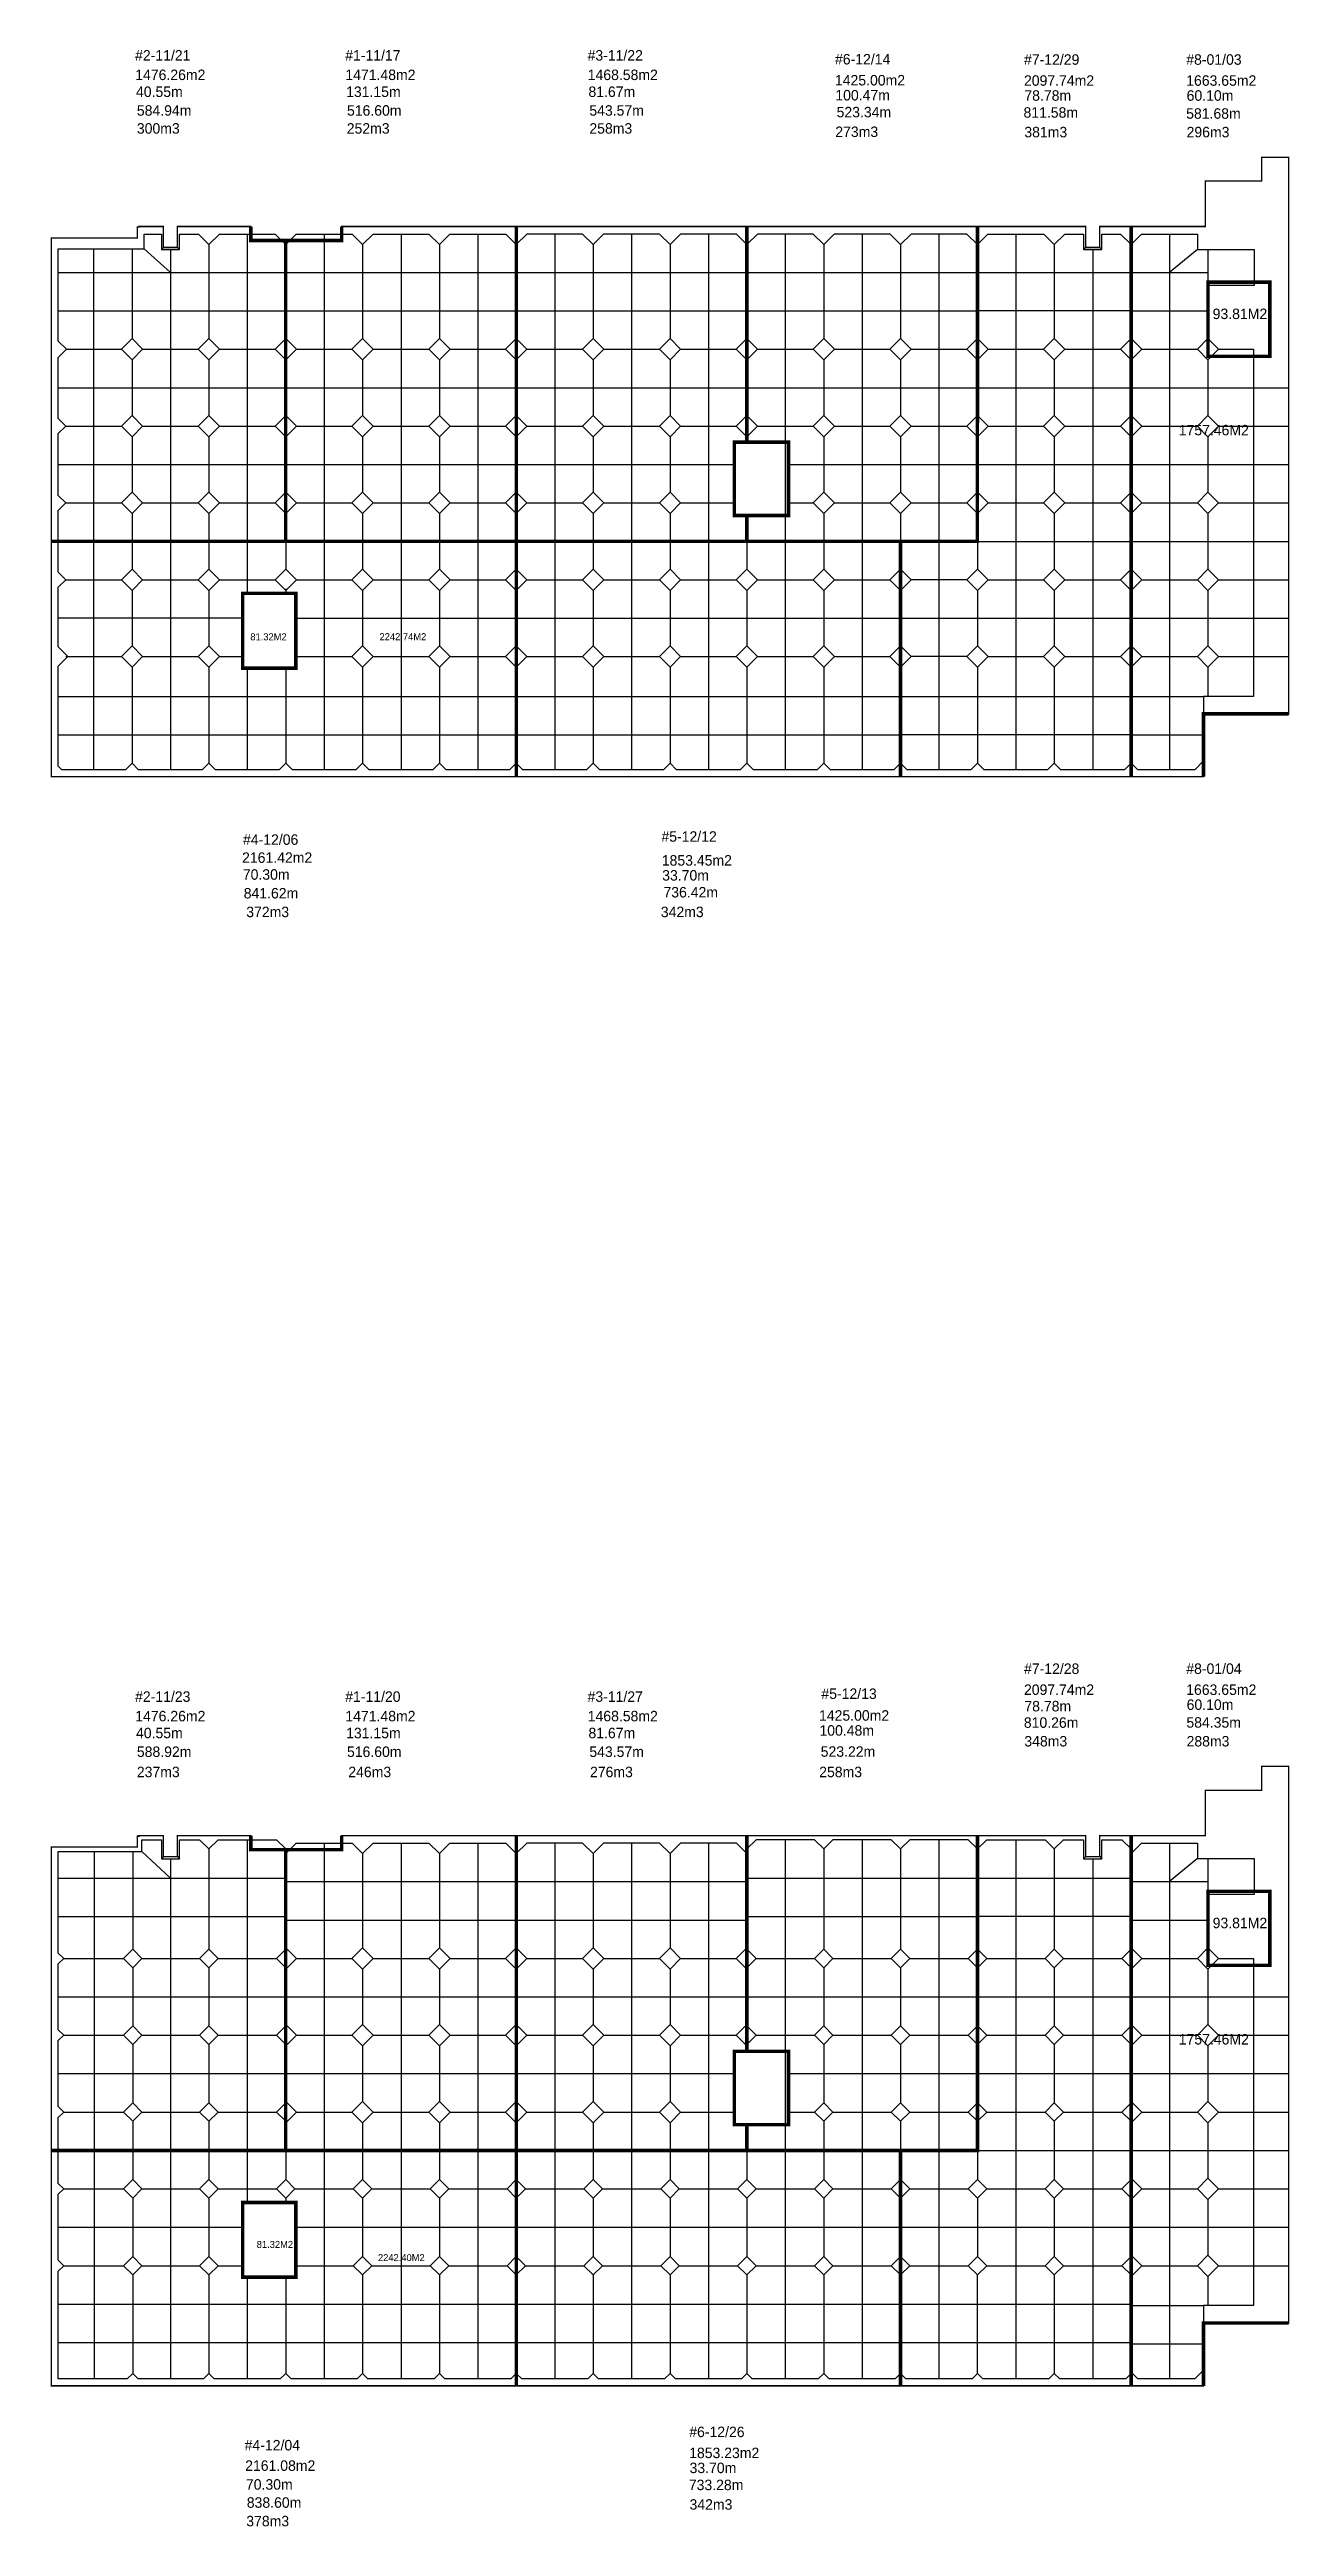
# Model space of a CAD drawing. Header units: millimetres. Extents: x -869187 to 1405794, y -1345622 to 197746.
# Drawn here: x -552870 to -375270, y -886543 to -531893 of the extents above; entities that cross this region are included whole.
import ezdxf

# ---------------------------------------------------------------- set-up
doc = ezdxf.new("R2010")
doc.units = ezdxf.units.MM
doc.header["$LTSCALE"] = 1000
doc.header["$MEASUREMENT"] = 0
doc.layers.get('0').update_dxf_attribs({"linetype": 'CONTINUOUS'})
doc.styles.add('나눔바른고딕', font='')
doc.styles.get('나눔바른고딕').set_extended_font_data('나눔바른고딕')

msp = doc.modelspace()

# ---------------------------------------------------------------- texts
at = {"ltscale": 10000, "style": '나눔바른고딕'}
for s, p in [('#2-11/21', (-540628, -533472.9)), ('#1-11/17', (-510556, -533472.9)), ('#3-11/22', (-475868.9, -533472.9)), ('#6-12/14', (-440455.4, -534028.7)), ('#7-12/29', (-413397.4, -534073.2)), ('#8-01/03', (-390178, -534073.2)), ('#4-12/06', (-525183.7, -645762.7)), ('#5-12/12', (-465293.7, -645322.1)), ('#7-12/28', (-413397.4, -764473.2)), ('#8-01/04', (-390178, -764473.2)), ('#2-11/23', (-540628, -768472.4)), ('#1-11/20', (-510556, -768472.4)), ('#3-11/27', (-475868.9, -768472.4)), ('#5-12/13', (-442400.1, -768057.2)), ('#6-12/26', (-461317.5, -873751.3)), ('#4-12/04', (-524947.2, -875655.8))]:
    msp.add_text(s, height=1500, dxfattribs=at).set_placement(p)
at = {"color": 2, "ltscale": 10000, "style": '나눔바른고딕'}
for s, height, p in [('1476.26m2 ', 1500, (-540604.7, -536263.9)), ('1471.48m2 ', 1500, (-510532.7, -536263.9)), ('1468.58m2 ', 1500, (-475845.6, -536263.9)), ('1425.00m2 ', 1500, (-440465.4, -537036.3)), ('2097.74m2 ', 1500, (-413407.4, -537080.8)), ('1663.65m2 ', 1500, (-390188, -537080.8)), ('93.81M2 ', 1500, (-386400.6, -570486)), ('1757.46M2 ', 1500, (-391258.3, -587135.3)), ('81.32M2 ', 1000, (-524137.4, -616482.4)), ('2242.74M2 ', 1000, (-505643.6, -616460.9)), ('2161.42m2 ', 1500, (-525314.2, -648341.2)), ('1853.45m2 ', 1500, (-465245.7, -648738.4)), ('2097.74m2 ', 1500, (-413407.4, -767480.8)), ('1663.65m2 ', 1500, (-390188, -767480.8)), ('1476.26m2 ', 1500, (-540604.7, -771263.4)), ('1471.48m2 ', 1500, (-510532.7, -771263.4)), ('1468.58m2 ', 1500, (-475845.6, -771263.4)), ('1425.00m2 ', 1500, (-442740.9, -771171.6)), ('93.81M2 ', 1500, (-386400.6, -800886)), ('1757.46M2 ', 1500, (-391258.3, -817535.3)), ('81.32M2 ', 1000, (-523219.9, -846659.5)), ('2242.40M2 ', 1000, (-505869.4, -848549.8)), ('1853.23m2 ', 1500, (-461327.5, -876758.8)), ('2161.08m2 ', 1500, (-524871.3, -878580.1))]:
    msp.add_text(s, height=height, dxfattribs=at).set_placement(p)
at = {"color": 1, "ltscale": 10000, "style": '나눔바른고딕'}
for s, p in [('40.55m', (-540497.6, -538684.7)), ('131.15m', (-510425.6, -538684.7)), ('81.67m', (-475738.6, -538684.7)), ('100.47m', (-440405.7, -539180.5)), ('78.78m', (-413347.7, -539225)), ('60.10m', (-390128.3, -539225)), ('70.30m', (-525207.1, -650761.9)), ('33.70m', (-465186, -650882.6)), ('78.78m', (-413347.7, -769841.9)), ('60.10m', (-390128.3, -769625)), ('40.55m', (-540497.6, -773684.2)), ('131.15m', (-510425.6, -773684.2)), ('81.67m', (-475738.6, -773684.2)), ('100.48m', (-442681.2, -773315.8)), ('33.70m', (-461267.8, -878903)), ('70.30m', (-524764.3, -881273.6))]:
    msp.add_text(s, height=1500, dxfattribs=at).set_placement(p)
at = {"color": 7, "ltscale": 10000, "style": '나눔바른고딕'}
for s, p in [('300m3', (-540373.3, -543935.4)), ('252m3', (-510334.4, -543935.4)), ('258m3', (-475609.5, -543935.4)), ('273m3', (-440411.4, -544417.3)), ('381m3', (-413353.3, -544461.9)), ('296m3', (-390133.9, -544461.9)), ('372m3', (-524715.5, -656121.3)), ('342m3', (-465379.4, -656121.3)), ('348m3', (-413353.3, -774861.9)), ('288m3', (-390133.9, -774861.9)), ('237m3', (-540373.3, -779261.1)), ('246m3', (-510112.6, -779261.1)), ('276m3', (-475521.3, -779261.1)), ('258m3', (-442713.4, -779261.1)), ('342m3', (-461273.4, -884139.9)), ('378m3', (-524715.5, -886521.3))]:
    msp.add_text(s, height=1500, dxfattribs=at).set_placement(p)
at = {"color": 114, "ltscale": 10000, "true_color": 0x139b48, "style": '나눔바른고딕'}
for s, p in [('584.94m', (-540373.3, -541365.8)), ('516.60m', (-510301.3, -541365.8)), ('543.57m', (-475614.2, -541365.8)), ('523.34m', (-440225.2, -541600.9)), ('811.58m', (-413472.6, -541655)), ('581.68m', (-390196.4, -541801.9)), ('841.62m', (-525082.7, -653443.1)), ('736.42m', (-465005.4, -653303)), ('810.26m', (-413424.7, -772190.2)), ('584.35m', (-390159.7, -772172.2)), ('588.92m', (-540373.3, -776365.4)), ('516.60m', (-510301.3, -776365.4)), ('543.57m', (-475614.2, -776365.4)), ('523.22m', (-442500.7, -776338)), ('838.60m', (-524639.9, -883866.5)), ('733.28m', (-461371.8, -881342.7))]:
    msp.add_text(s, height=1500, dxfattribs=at).set_placement(p)

# ---------------------------------------------------------------- linework, layer by layer
at = {"color": 2, "ltscale": 10000, "const_width": 200}
for points in [[(-375519.9, -627006.6), (-375519.9, -547309.5), (-379404.9, -547309.5), (-379404.9, -550724.5), (-387444.9, -550724.5), (-387444.9, -557234.5), (-398069.9, -557234.5), (-398069.9, -636009.5), (-387719.9, -636009.5), (-387719.9, -627009.5), (-375519.9, -627006.6)], [(-552619.9, -558859.5), (-552619.9, -602309.5), (-519069.9, -602309.5), (-519069.9, -559234.5), (-524069.9, -559234.5), (-524069.9, -557234.5), (-534569.9, -557234.5), (-534569.9, -560234.5), (-536569.9, -560234.5), (-536569.9, -557234.5), (-540057.4, -557234.5), (-540057.4, -557309.5), (-540319.9, -557309.5), (-540319.9, -558859.5), (-552619.9, -558859.5)], [(-519069.9, -559234.5), (-519069.9, -602309.5), (-486069.9, -602309.5), (-486069.9, -557234.5), (-511069.9, -557234.5), (-511069.9, -559234.5), (-519069.9, -559234.5), (-519069.9, -559234.5)], [(-453069.9, -557234.5), (-453069.9, -588109.5), (-454869.9, -588109.5), (-454869.9, -598609.5), (-453069.9, -598609.5), (-453069.9, -602309.5), (-486069.9, -602309.5), (-486069.9, -557234.5), (-453069.9, -557234.5)], [(-420069.9, -597059.5), (-420069.9, -557234.5), (-453069.9, -557234.5), (-453069.9, -588109.5), (-447119.9, -588109.5), (-447119.9, -598609.5), (-453069.9, -598609.5), (-453069.9, -602309.5), (-420071.3, -602309.5), (-420069.9, -597059.5)], [(-420069.9, -557234.5), (-420069.9, -602309.5), (-431069.9, -602311.1), (-431069.9, -636009.5), (-398069.9, -636009.5), (-398069.9, -557234.5), (-402569.9, -557234.5), (-402569.9, -560234.5), (-404569.9, -560234.5), (-404569.9, -557234.5), (-420069.9, -557234.5)], [(-387069.9, -565209.5), (-387069.9, -575809.5), (-378219.9, -575809.5), (-378219.9, -565209.5), (-387069.9, -565209.5)], [(-552619.9, -602309.5), (-552619.9, -636009.5), (-486069.9, -636009.5), (-486069.9, -602309.5), (-552619.9, -602309.5)], [(-486069.9, -602309.5), (-486069.9, -636009.5), (-431069.9, -636009.5), (-431069.9, -602311.1), (-486069.9, -602309.5)], [(-525219.9, -609759.5), (-525219.9, -620459.5), (-517619.9, -620459.5), (-517619.9, -609759.5), (-525219.9, -609759.5)], [(-375519.9, -857406.6), (-375519.9, -777709.5), (-379404.9, -777709.5), (-379404.9, -781124.5), (-387444.9, -781124.5), (-387444.9, -787634.5), (-398069.9, -787634.5), (-398069.9, -866409.5), (-387719.9, -866409.5), (-387719.9, -857409.5), (-375519.9, -857406.6)], [(-552619.9, -789259.5), (-552619.9, -832709.5), (-519069.9, -832709.5), (-519069.9, -789634.5), (-524069.9, -789634.5), (-524069.9, -787634.5), (-534569.9, -787634.5), (-534569.9, -790634.5), (-536569.9, -790634.5), (-536569.9, -787634.5), (-540057.4, -787634.5), (-540057.4, -787709.5), (-540319.9, -787709.5), (-540319.9, -789259.5), (-552619.9, -789259.5)], [(-519069.9, -789634.5), (-519069.9, -832709.5), (-486069.9, -832709.5), (-486069.9, -787634.5), (-511069.9, -787634.5), (-511069.9, -789634.5), (-519069.9, -789634.5), (-519069.9, -789634.5)], [(-453069.9, -787634.5), (-453069.9, -818509.5), (-454869.9, -818509.5), (-454869.9, -829009.5), (-453069.9, -829009.5), (-453069.9, -832709.5), (-486069.9, -832709.5), (-486069.9, -787634.5), (-453069.9, -787634.5)], [(-420069.9, -827459.5), (-420069.9, -787634.5), (-453069.9, -787634.5), (-453069.9, -818509.5), (-447119.9, -818509.5), (-447119.9, -829009.5), (-453069.9, -829009.5), (-453069.9, -832709.5), (-420069.9, -832709.5), (-420069.9, -827459.5)], [(-398069.9, -866409.5), (-431069.9, -866409.5), (-431071.8, -832709.5), (-420071.3, -832709.5), (-420069.9, -787634.5), (-404569.9, -787634.5), (-404569.9, -790634.5), (-402569.9, -790634.5), (-402569.9, -787634.5), (-398069.9, -787634.5), (-398069.9, -866409.5)], [(-387069.9, -795609.5), (-387069.9, -806209.5), (-378219.9, -806209.5), (-378219.9, -795609.5), (-387069.9, -795609.5)], [(-552619.9, -832709.5), (-552619.9, -866409.5), (-486069.9, -866409.5), (-486069.9, -832719.4), (-552619.9, -832709.5)], [(-486069.9, -832719.4), (-486069.9, -866409.5), (-431069.9, -866409.5), (-431069.9, -832709.5), (-486069.9, -832719.4), (-486069.9, -866409.5)], [(-525219.9, -840159.5), (-525219.9, -850859.5), (-517619.9, -850859.5), (-517619.9, -840159.5), (-525219.9, -840159.5)]]:
    msp.add_lwpolyline(points, dxfattribs=at)
at = {"color": 114, "ltscale": 10000, "true_color": 0x139b48}
for points in [[(-551619.9, -602309.5), (-551619.9, -597883.7), (-550545.6, -596809.5), (-551619.9, -595735.2), (-551619.9, -586883.7), (-550545.6, -585809.5), (-551619.9, -584735.2), (-551619.9, -575983.7), (-550445.6, -574809.5), (-551619.9, -573635.2), (-551619.9, -560434.5), (-539344.9, -560434.5), (-539344.9, -558309.5), (-536869.9, -558309.5), (-536869.9, -560534.5), (-534269.9, -560534.5), (-534269.9, -558309.5), (-531569.9, -558309.5), (-531569.9, -558309.5), (-530069.9, -559809.5), (-528569.9, -558309.5), (-520569.9, -558309.5), (-519069.9, -559809.5), (-519069.9, -573285.2), (-520594.2, -574809.5), (-519069.9, -576333.7), (-519069.9, -584285.2), (-520594.2, -585809.5), (-519069.9, -587333.7), (-519069.9, -595285.2), (-520594.2, -596809.5), (-519069.9, -598333.7), (-519069.9, -602309.5)], [(-536569.9, -560234.5), (-536869.9, -560534.5)], [(-534569.9, -560234.5), (-534269.9, -560534.5)], [(-530069.9, -559809.5), (-530069.9, -573285.2)], [(-524569.9, -558309.5), (-524569.9, -602309.5)], [(-519069.9, -559809.5), (-517569.9, -558309.5), (-509569.9, -558309.5), (-508069.9, -559809.5), (-506569.9, -558309.5), (-498569.9, -558309.5), (-497069.9, -559809.5), (-495569.9, -558309.5), (-487569.9, -558309.5), (-486069.9, -559809.5)], [(-513569.9, -558309.5), (-513569.9, -602309.5)], [(-508069.9, -559809.5), (-508069.9, -573285.2)], [(-502569.9, -558309.5), (-502569.9, -602309.5)], [(-497069.9, -559809.5), (-497069.9, -573285.2)], [(-491569.9, -558309.5), (-491569.9, -602309.5)], [(-453069.9, -559809.5), (-454569.9, -558309.5), (-462569.9, -558309.5), (-464069.9, -559809.5), (-465569.9, -558309.5), (-473569.9, -558309.5), (-475069.9, -559809.5), (-476569.9, -558309.5), (-484569.9, -558309.5), (-486069.9, -559809.5), (-486069.9, -573285.2), (-484545.6, -574809.5), (-486069.9, -576333.7), (-486069.9, -584285.2), (-484545.6, -585809.5), (-486069.9, -587333.7), (-486069.9, -595285.2), (-484545.6, -596809.5), (-486069.9, -598333.7), (-486069.9, -602309.5)], [(-480569.9, -558309.5), (-480569.9, -602309.5)], [(-475069.9, -559809.5), (-475069.9, -573285.2)], [(-469569.9, -558309.5), (-469569.9, -602309.5)], [(-464069.9, -559809.5), (-464069.9, -573285.2)], [(-458569.9, -558309.5), (-458569.9, -602309.5)], [(-420069.9, -559809.5), (-421569.9, -558309.5), (-429569.9, -558309.5), (-431069.9, -559809.5), (-432569.9, -558309.5), (-440569.9, -558309.5), (-442069.9, -559809.5), (-443569.9, -558309.5), (-451569.9, -558309.5), (-453069.9, -559809.5), (-453069.9, -573285.2), (-451545.6, -574809.5), (-453069.9, -576333.7), (-453069.9, -584285.2), (-451545.6, -585809.5), (-453069.9, -587333.7)], [(-447569.9, -558309.5), (-447569.9, -602309.5)], [(-442069.9, -559809.5), (-442069.9, -573285.2)], [(-436569.9, -558309.5), (-436569.9, -602309.5)], [(-398069.9, -634059.5), (-399019.9, -635009.5), (-408119.9, -635009.5), (-409069.9, -634059.5), (-410019.9, -635009.5), (-419119.9, -635009.5), (-420069.9, -634059.5), (-421019.9, -635009.5), (-430119.9, -635009.5), (-431069.9, -634059.5), (-431069.9, -620333.7), (-429545.6, -618809.5), (-431069.9, -617285.2), (-431069.9, -609333.7), (-429545.6, -607809.5), (-431069.9, -606285.2), (-431069.9, -602309.5), (-420069.9, -602309.5), (-420069.9, -598333.7), (-418545.6, -596809.5), (-420069.9, -595285.2), (-420069.9, -587333.7), (-418545.6, -585809.5), (-420069.9, -584285.2), (-420069.9, -576333.7), (-418545.6, -574809.5), (-420069.9, -573285.2), (-420069.9, -559809.5), (-418569.9, -558309.5), (-410569.9, -558309.5), (-409069.9, -559809.5), (-407569.9, -558309.5), (-404869.9, -558309.5), (-404869.9, -560534.5), (-402269.9, -560534.5), (-402269.9, -558309.5), (-399569.9, -558309.5), (-398069.9, -559809.5)], [(-431069.9, -559809.5), (-431069.9, -573285.2)], [(-425569.9, -558309.5), (-425569.9, -602309.5)], [(-414569.9, -558309.5), (-414569.9, -596809.5), (-414569.9, -635009.5)], [(-409069.9, -559809.5), (-409069.9, -573285.2)], [(-404569.9, -560234.5), (-404869.9, -560534.5)], [(-402569.9, -560234.5), (-402269.9, -560534.5)], [(-392569.9, -558309.5), (-392569.9, -596809.5), (-392569.9, -635009.5)], [(-551618, -563809.5), (-519069.9, -563809.5)], [(-546569.9, -560434.5), (-546569.9, -602309.5)], [(-541069.9, -560434.5), (-541069.9, -573285.2)], [(-539344.9, -560434.5), (-535569.9, -563809.5)], [(-535569.9, -560534.5), (-535569.9, -602309.5)], [(-519069.9, -563809.5), (-486069.9, -563809.5)], [(-486069.9, -563809.5), (-453069.9, -563809.5)], [(-453069.9, -563809.5), (-420069.9, -563809.5)], [(-420069.9, -563809.5), (-398069.9, -563809.5)], [(-403569.9, -560534.5), (-403569.9, -596809.5), (-403569.9, -635009.5)], [(-398069.9, -563809.5), (-387069.9, -563809.5)], [(-388569.9, -560509.5), (-392569.9, -563809.5)], [(-387069.9, -560509.5), (-387069.9, -565659.5)], [(-551618, -569309.5), (-519069.9, -569309.5)], [(-519069.9, -569309.5), (-486069.9, -569309.5)], [(-486069.9, -569309.5), (-453069.9, -569309.5)], [(-453069.9, -569309.5), (-420069.9, -569309.5)], [(-398069.9, -569309.5), (-420069.5, -569309.5)], [(-398069.9, -569309.5), (-387069.9, -569309.5)], [(-541069.9, -573285.2), (-542594.2, -574809.5), (-541069.9, -576333.7), (-539545.6, -574809.5), (-541069.9, -573285.2)], [(-530069.9, -573285.2), (-531594.2, -574809.5), (-530069.9, -576333.7), (-528545.6, -574809.5), (-530069.9, -573285.2)], [(-519069.9, -573285.2), (-517545.6, -574809.5), (-519069.9, -576333.7)], [(-508069.9, -573285.2), (-509594.2, -574809.5), (-508069.9, -576333.7), (-506545.6, -574809.5), (-508069.9, -573285.2)], [(-497069.9, -573285.2), (-498594.2, -574809.5), (-497069.9, -576333.7), (-495545.6, -574809.5), (-497069.9, -573285.2)], [(-486069.9, -573285.2), (-487594.2, -574809.5), (-486069.9, -576333.7)], [(-475069.9, -573285.2), (-476594.2, -574809.5), (-475069.9, -576333.7), (-473545.6, -574809.5), (-475069.9, -573285.2)], [(-464069.9, -573285.2), (-465594.2, -574809.5), (-464069.9, -576333.7), (-462545.6, -574809.5), (-464069.9, -573285.2)], [(-453069.9, -573285.2), (-454594.2, -574809.5), (-453069.9, -576333.7)], [(-442069.9, -573285.2), (-443594.2, -574809.5), (-442069.9, -576333.7), (-440545.6, -574809.5), (-442069.9, -573285.2)], [(-431069.9, -573285.2), (-432594.2, -574809.5), (-431069.9, -576333.7), (-429545.6, -574809.5), (-431069.9, -573285.2)], [(-420069.9, -573285.2), (-421594.2, -574809.5), (-420069.9, -576333.7)], [(-409069.9, -573285.2), (-410594.2, -574809.5), (-409069.9, -576333.7), (-407545.6, -574809.5), (-409069.9, -573285.2)], [(-398069.9, -573285.2), (-399594.2, -574809.5), (-398069.9, -576333.7)], [(-387069.9, -573285.2), (-388594.2, -574809.5), (-387069.9, -576333.7), (-385545.6, -574809.5)], [(-550445.6, -574809.5), (-542594.2, -574809.5)], [(-541069.9, -576333.7), (-541069.9, -584285.2)], [(-539545.6, -574809.5), (-531594.2, -574809.5)], [(-530069.9, -576333.7), (-530069.9, -584285.2)], [(-528545.6, -574809.5), (-520594.2, -574809.5)], [(-517545.6, -574809.5), (-509594.2, -574809.5)], [(-508069.9, -576333.7), (-508069.9, -584285.2)], [(-506545.6, -574809.5), (-498594.2, -574809.5)], [(-497069.9, -576333.7), (-497069.9, -584285.2)], [(-495545.6, -574809.5), (-487594.2, -574809.5)], [(-484545.6, -574809.5), (-476594.2, -574809.5)], [(-475069.9, -576333.7), (-475069.9, -584285.2)], [(-473545.6, -574809.5), (-465594.2, -574809.5)], [(-464069.9, -576333.7), (-464069.9, -584285.2)], [(-462545.6, -574809.5), (-454594.2, -574809.5)], [(-451545.6, -574809.5), (-443594.2, -574809.5)], [(-442069.9, -576333.7), (-442069.9, -584285.2)], [(-440545.6, -574809.5), (-432594.2, -574809.5)], [(-431069.9, -576333.7), (-431069.9, -584285.2)], [(-429545.6, -574809.5), (-421594.2, -574809.5)], [(-418545.6, -574809.5), (-410594.2, -574809.5)], [(-409069.9, -576333.7), (-409069.9, -584285.2)], [(-407545.6, -574809.5), (-399594.2, -574809.5)], [(-396545.6, -574809.5), (-388594.2, -574809.5)], [(-387069.9, -576333.7), (-387069.9, -584285.2)], [(-551618, -580309.5), (-519069.9, -580309.5)], [(-519069.9, -580309.5), (-486069.9, -580309.5)], [(-486069.9, -580309.5), (-453069.9, -580309.5)], [(-453069.9, -580309.5), (-420069.9, -580309.5)], [(-420069.9, -580309.5), (-398069.9, -580309.5)], [(-398069.9, -580309.5), (-375522.4, -580309.5)], [(-541069.9, -584285.2), (-542594.2, -585809.5), (-541069.9, -587333.7), (-539545.6, -585809.5), (-541069.9, -584285.2)], [(-530069.9, -584285.2), (-531594.2, -585809.5), (-530069.9, -587333.7), (-528545.6, -585809.5), (-530069.9, -584285.2)], [(-519069.9, -584285.2), (-517545.6, -585809.5), (-519069.9, -587333.7)], [(-508069.9, -584285.2), (-509594.2, -585809.5), (-508069.9, -587333.7), (-506545.6, -585809.5), (-508069.9, -584285.2)], [(-497069.9, -584285.2), (-498594.2, -585809.5), (-497069.9, -587333.7), (-495545.6, -585809.5), (-497069.9, -584285.2)], [(-486069.9, -584285.2), (-487594.2, -585809.5), (-486069.9, -587333.7)], [(-475069.9, -584285.2), (-476594.2, -585809.5), (-475069.9, -587333.7), (-473545.6, -585809.5), (-475069.9, -584285.2)], [(-464069.9, -584285.2), (-465594.2, -585809.5), (-464069.9, -587333.7), (-462545.6, -585809.5), (-464069.9, -584285.2)], [(-453069.9, -584285.2), (-454594.2, -585809.5), (-453069.9, -587333.7)], [(-442069.9, -584285.2), (-443594.2, -585809.5), (-442069.9, -587333.7), (-440545.6, -585809.5), (-442069.9, -584285.2)], [(-431069.9, -584285.2), (-432594.2, -585809.5), (-431069.9, -587333.7), (-429545.6, -585809.5), (-431069.9, -584285.2)], [(-420069.9, -584285.2), (-421594.2, -585809.5), (-420069.9, -587333.7)], [(-409069.9, -584285.2), (-410594.2, -585809.5), (-409069.9, -587333.7), (-407545.6, -585809.5), (-409069.9, -584285.2)], [(-398069.9, -584285.2), (-399594.2, -585809.5), (-398069.9, -587333.7)], [(-387069.9, -584285.2), (-388594.2, -585809.5), (-387069.9, -587333.7), (-385545.6, -585809.5), (-387069.9, -584285.2)], [(-550545.6, -585809.5), (-542594.2, -585809.5)], [(-541069.9, -587333.7), (-541069.9, -595285.2)], [(-539545.6, -585809.5), (-531594.2, -585809.5)], [(-530069.9, -587333.7), (-530069.9, -595285.2)], [(-528545.6, -585809.5), (-520594.2, -585809.5)], [(-517545.6, -585809.5), (-509594.2, -585809.5)], [(-508069.9, -587333.7), (-508069.9, -595285.2)], [(-506545.6, -585809.5), (-498594.2, -585809.5)], [(-497069.9, -587333.7), (-497069.9, -595285.2)], [(-495545.6, -585809.5), (-487594.2, -585809.5)], [(-484545.6, -585809.5), (-476594.2, -585809.5)], [(-475069.9, -587333.7), (-475069.9, -595285.2)], [(-473545.6, -585809.5), (-465594.2, -585809.5)], [(-464069.9, -587333.7), (-464069.9, -595285.2)], [(-462545.6, -585809.5), (-454594.2, -585809.5)], [(-451545.6, -585809.5), (-443594.2, -585809.5)], [(-442069.9, -587333.7), (-442069.9, -595285.2)], [(-440545.6, -585809.5), (-432594.2, -585809.5)], [(-431069.9, -587333.7), (-431069.9, -595285.2)], [(-429545.6, -585809.5), (-421594.2, -585809.5)], [(-418545.6, -585809.5), (-410594.2, -585809.5)], [(-409069.9, -587333.7), (-409069.9, -595285.2)], [(-407545.6, -585809.5), (-399594.2, -585809.5)], [(-396545.6, -585809.5), (-388594.2, -585809.5)], [(-387069.9, -587333.7), (-387069.9, -595285.2)], [(-385545.6, -585809.5), (-375519.9, -585809.5)], [(-551618, -591309.5), (-519069.9, -591309.5)], [(-519069.9, -591309.5), (-486069.9, -591309.5)], [(-486069.9, -591309.5), (-454869.9, -591309.5)], [(-447119.9, -591309.5), (-420071, -591309.5)], [(-420069.9, -591309.5), (-398069.9, -591309.5)], [(-398069.9, -591309.5), (-375522.4, -591309.5)], [(-541069.9, -595285.2), (-542594.2, -596809.5), (-541069.9, -598333.7), (-539545.6, -596809.5), (-541069.9, -595285.2)], [(-530069.9, -595285.2), (-531594.2, -596809.5), (-530069.9, -598333.7), (-528545.6, -596809.5), (-530069.9, -595285.2)], [(-519069.9, -595285.2), (-517545.6, -596809.5), (-519069.9, -598333.7)], [(-508069.9, -595285.2), (-509594.2, -596809.5), (-508069.9, -598333.7), (-506545.6, -596809.5), (-508069.9, -595285.2)], [(-497069.9, -595285.2), (-498594.2, -596809.5), (-497069.9, -598333.7), (-495545.6, -596809.5), (-497069.9, -595285.2)], [(-486069.9, -595285.2), (-487594.2, -596809.5), (-486069.9, -598333.7)], [(-475069.9, -595285.2), (-476594.2, -596809.5), (-475069.9, -598333.7), (-473545.6, -596809.5), (-475069.9, -595285.2)], [(-464069.9, -595285.2), (-465594.2, -596809.5), (-464069.9, -598333.7), (-462545.6, -596809.5), (-464069.9, -595285.2)], [(-442069.9, -595285.2), (-443594.2, -596809.5), (-442069.9, -598333.7), (-440545.6, -596809.5), (-442069.9, -595285.2)], [(-431069.9, -595285.2), (-432594.2, -596809.5), (-431069.9, -598333.7), (-429545.6, -596809.5), (-431069.9, -595285.2)], [(-420069.9, -595285.2), (-421594.2, -596809.5), (-420069.9, -598333.7)], [(-409069.9, -595285.2), (-410594.2, -596809.5), (-409069.9, -598333.7), (-407545.6, -596809.5), (-409069.9, -595285.2)], [(-398069.9, -595285.2), (-399594.2, -596809.5), (-398069.9, -598333.7)], [(-387069.9, -595285.2), (-388594.2, -596809.5), (-387069.9, -598333.7), (-385545.6, -596809.5), (-387069.9, -595285.2)], [(-550545.6, -596809.5), (-542594.2, -596809.5)], [(-541069.9, -598333.7), (-541069.9, -602309.5)], [(-539545.6, -596809.5), (-531594.2, -596809.5)], [(-530069.9, -598333.7), (-530069.9, -602309.5)], [(-528545.6, -596809.5), (-520594.2, -596809.5)], [(-517545.6, -596809.5), (-509594.2, -596809.5)], [(-508069.9, -598333.7), (-508069.9, -602309.5)], [(-506545.6, -596809.5), (-498594.2, -596809.5)], [(-497069.9, -598333.7), (-497069.9, -602309.5)], [(-495545.6, -596809.5), (-487594.2, -596809.5)], [(-484545.6, -596809.5), (-476594.2, -596809.5)], [(-475069.9, -598333.7), (-475069.9, -602309.5)], [(-473545.6, -596809.5), (-465594.2, -596809.5)], [(-464069.9, -598333.7), (-464069.9, -602309.5)], [(-462545.6, -596809.5), (-454869.9, -596809.5)], [(-447119.9, -596809.5), (-443594.2, -596809.5)], [(-442069.9, -598333.7), (-442069.9, -602309.5)], [(-440545.6, -596809.5), (-432594.2, -596809.5)], [(-431069.9, -598333.7), (-431069.9, -602309.5)], [(-429545.6, -596809.5), (-421594.2, -596809.5)], [(-418545.6, -596809.5), (-410594.2, -596809.5)], [(-409069.9, -598333.7), (-409069.9, -606285.2)], [(-407545.6, -596809.5), (-399594.2, -596809.5)], [(-396545.6, -596809.5), (-388594.2, -596809.5)], [(-387069.9, -598333.7), (-387069.9, -606285.2)], [(-385545.6, -596809.5), (-375519.9, -596809.5)], [(-486069.9, -634059.5), (-487019.9, -635009.5), (-496119.9, -635009.5), (-497069.9, -634059.5), (-498019.9, -635009.5), (-507119.9, -635009.5), (-508069.9, -634059.5), (-509019.9, -635009.5), (-518119.9, -635009.5), (-519069.9, -634059.5), (-520019.9, -635009.5), (-529119.9, -635009.5), (-530069.9, -634059.5), (-531019.9, -635009.5), (-540119.9, -635009.5), (-541069.9, -634059.5), (-542019.9, -635009.5), (-551119.9, -635009.5), (-551619.9, -634509.5), (-551619.9, -620183.7), (-550245.6, -618809.5), (-551619.9, -617435.2), (-551619.9, -608883.7), (-550545.6, -607809.5), (-551619.9, -606735.2), (-551619.9, -602309.5), (-486069.9, -602309.5)], [(-546569.9, -602309.5), (-546569.9, -635009.5)], [(-541069.9, -602309.5), (-541069.9, -606285.2)], [(-535569.9, -602309.5), (-535569.9, -635009.5)], [(-530069.9, -602309.5), (-530069.9, -606285.2)], [(-524569.9, -602309.5), (-524569.9, -609759.5)], [(-519069.9, -602309.5), (-519069.9, -606285.2)], [(-513569.9, -602309.5), (-513569.9, -635009.5)], [(-508069.9, -602309.5), (-508069.9, -606285.2)], [(-502569.9, -602309.5), (-502569.9, -635009.5)], [(-497069.9, -602309.5), (-497069.9, -606285.2)], [(-491569.9, -602309.5), (-491569.9, -635009.5)], [(-431069.9, -634059.5), (-432019.9, -635009.5), (-441119.9, -635009.5), (-442069.9, -634059.5), (-443019.9, -635009.5), (-452119.9, -635009.5), (-453069.9, -634059.5), (-454019.9, -635009.5), (-463119.9, -635009.5), (-464069.9, -634059.5), (-465019.9, -635009.5), (-474119.9, -635009.5), (-475069.9, -634059.5), (-476019.9, -635009.5), (-485119.9, -635009.5), (-486069.9, -634059.5), (-486069.9, -620333.7), (-484545.6, -618809.5), (-486069.9, -617285.2), (-486069.9, -609333.7), (-484545.6, -607809.5), (-486069.9, -606285.2), (-486069.9, -602309.5), (-431069.9, -602311.1)], [(-480569.9, -602309.5), (-480569.9, -635009.5)], [(-475069.9, -602309.5), (-475069.9, -606285.2)], [(-469569.9, -602309.5), (-469569.9, -635009.5)], [(-464069.9, -602309.5), (-464069.9, -606285.2)], [(-458569.9, -602309.5), (-458569.9, -635009.5)], [(-453069.9, -602309.5), (-453069.9, -606285.2)], [(-447569.9, -602309.5), (-447569.9, -635009.5)], [(-442069.9, -602309.5), (-442069.9, -606285.2)], [(-436569.9, -602309.5), (-436569.9, -635009.5)], [(-425569.9, -602310.3), (-425569.9, -635009.5)], [(-420071.3, -602309.5), (-398069.9, -602309.5)], [(-420069.9, -602309.5), (-420069.9, -606285.2)], [(-398069.9, -602309.5), (-375522.4, -602309.5)], [(-541069.9, -606285.2), (-542594.2, -607809.5), (-541069.9, -609333.7), (-539545.6, -607809.5), (-541069.9, -606285.2)], [(-530069.9, -606285.2), (-531594.2, -607809.5), (-530069.9, -609333.7), (-528545.6, -607809.5), (-530069.9, -606285.2)], [(-519069.9, -606285.2), (-520594.2, -607809.5), (-519069.9, -609333.7), (-517545.6, -607809.5), (-519069.9, -606285.2)], [(-508069.9, -606285.2), (-509594.2, -607809.5), (-508069.9, -609333.7), (-506545.6, -607809.5), (-508069.9, -606285.2)], [(-497069.9, -606285.2), (-498594.2, -607809.5), (-497069.9, -609333.7), (-495545.6, -607809.5), (-497069.9, -606285.2)], [(-486069.9, -606285.2), (-487594.2, -607809.5), (-486069.9, -609333.7)], [(-475069.9, -606285.2), (-476594.2, -607809.5), (-475069.9, -609333.7), (-473545.6, -607809.5), (-475069.9, -606285.2)], [(-464069.9, -606285.2), (-465594.2, -607809.5), (-464069.9, -609333.7), (-462545.6, -607809.5), (-464069.9, -606285.2)], [(-453069.9, -606285.2), (-454594.2, -607809.5), (-453069.9, -609333.7), (-451545.6, -607809.5), (-453069.9, -606285.2)], [(-442069.9, -606285.2), (-443594.2, -607809.5), (-442069.9, -609333.7), (-440545.6, -607809.5), (-442069.9, -606285.2)], [(-431069.9, -606285.2), (-432594.2, -607809.5), (-431069.9, -609333.7)], [(-420069.9, -606285.2), (-421594.2, -607809.5), (-420069.9, -609333.7), (-418545.6, -607809.5), (-420069.9, -606285.2)], [(-409069.9, -606285.2), (-410594.2, -607809.5), (-409069.9, -609333.7), (-407545.6, -607809.5), (-409069.9, -606285.2)], [(-398069.9, -606285.2), (-399594.2, -607809.5), (-398069.9, -609333.7)], [(-387069.9, -606285.2), (-388594.2, -607809.5), (-387069.9, -609333.7), (-385545.6, -607809.5), (-387069.9, -606285.2)], [(-550545.6, -607809.5), (-542594.2, -607809.5)], [(-541069.9, -609333.7), (-541069.9, -617285.2)], [(-539545.6, -607809.5), (-531594.2, -607809.5)], [(-530069.9, -609333.7), (-530069.9, -617285.2)], [(-528545.6, -607809.5), (-520594.2, -607809.5)], [(-519069.9, -609133.7), (-519069.9, -609759.5)], [(-517545.6, -607809.5), (-509594.2, -607809.5)], [(-508069.9, -609333.7), (-508069.9, -617285.2)], [(-506545.6, -607809.5), (-498594.2, -607809.5)], [(-497069.9, -609333.7), (-497069.9, -617285.2)], [(-495545.6, -607809.5), (-487594.2, -607809.5)], [(-484545.6, -607809.5), (-476594.2, -607809.5)], [(-475069.9, -609333.7), (-475069.9, -617285.2)], [(-473545.6, -607809.5), (-465594.2, -607809.5)], [(-464069.9, -609333.7), (-464069.9, -617285.2)], [(-462545.6, -607809.5), (-454594.2, -607809.5)], [(-453069.9, -609333.7), (-453069.9, -617285.2)], [(-451545.6, -607809.5), (-443594.2, -607809.5)], [(-442069.9, -609333.7), (-442069.9, -617285.2)], [(-440545.6, -607809.5), (-432594.2, -607809.5)], [(-421594.2, -607809.5), (-429545.6, -607809.5)], [(-420069.9, -609333.7), (-420069.9, -617285.2)], [(-418545.6, -607809.5), (-410594.2, -607809.5)], [(-409069.9, -609333.7), (-409069.9, -617285.2)], [(-407545.6, -607809.5), (-399594.2, -607809.5)], [(-396545.6, -607809.5), (-388594.2, -607809.5)], [(-387069.9, -609333.7), (-387069.9, -617285.2)], [(-385545.6, -607809.5), (-375519.9, -607809.5)], [(-525219.9, -613309.5), (-551619.9, -613309.5)], [(-517619.9, -613309.5), (-486069.9, -613309.5)], [(-486069.9, -613309.5), (-431069.9, -613309.5)], [(-431069.9, -613309.5), (-398069.9, -613309.5)], [(-398069.9, -613309.5), (-375522.4, -613309.5)], [(-550545.6, -618809.5), (-542594.2, -618809.5)], [(-541069.9, -617285.2), (-542594.2, -618809.5), (-541069.9, -620333.7), (-539545.6, -618809.5), (-541069.9, -617285.2)], [(-541069.9, -620333.7), (-541069.9, -634059.5)], [(-539545.6, -618809.5), (-531594.2, -618809.5)], [(-530069.9, -617285.2), (-531594.2, -618809.5), (-530069.9, -620333.7), (-528545.6, -618809.5), (-530069.9, -617285.2)], [(-530069.9, -620333.7), (-530069.9, -634059.5)], [(-528545.6, -618809.5), (-525219.9, -618809.5)], [(-524569.9, -620459.5), (-524569.9, -635009.5)], [(-519069.9, -620459.5), (-519069.9, -634059.5)], [(-517545.6, -618809.5), (-509594.2, -618809.5)], [(-508069.9, -617285.2), (-509594.2, -618809.5), (-508069.9, -620333.7), (-506545.6, -618809.5), (-508069.9, -617285.2)], [(-508069.9, -620333.7), (-508069.9, -634059.5)], [(-506545.6, -618809.5), (-498594.2, -618809.5)], [(-497069.9, -617285.2), (-498594.2, -618809.5), (-497069.9, -620333.7), (-495545.6, -618809.5), (-497069.9, -617285.2)], [(-497069.9, -620333.7), (-497069.9, -634059.5)], [(-495545.6, -618809.5), (-487594.2, -618809.5)], [(-486069.9, -617285.2), (-487594.2, -618809.5), (-486069.9, -620333.7)], [(-484545.6, -618809.5), (-476594.2, -618809.5)], [(-475069.9, -617285.2), (-476594.2, -618809.5), (-475069.9, -620333.7), (-473545.6, -618809.5), (-475069.9, -617285.2)], [(-475069.9, -620333.7), (-475069.9, -634059.5)], [(-473545.6, -618809.5), (-465594.2, -618809.5)], [(-464069.9, -617285.2), (-465594.2, -618809.5), (-464069.9, -620333.7), (-462545.6, -618809.5), (-464069.9, -617285.2)], [(-464069.9, -620333.7), (-464069.9, -634059.5)], [(-462545.6, -618809.5), (-454594.2, -618809.5)], [(-453069.9, -617285.2), (-454594.2, -618809.5), (-453069.9, -620333.7), (-451545.6, -618809.5), (-453069.9, -617285.2)], [(-453069.9, -620333.7), (-453069.9, -634059.5)], [(-451545.6, -618809.5), (-443594.2, -618809.5)], [(-442069.9, -617285.2), (-443594.2, -618809.5), (-442069.9, -620333.7), (-440545.6, -618809.5), (-442069.9, -617285.2)], [(-442069.9, -620333.7), (-442069.9, -634059.5)], [(-440545.6, -618809.5), (-432594.2, -618809.5)], [(-431069.9, -617285.2), (-432594.2, -618809.5), (-431069.9, -620333.7)], [(-421594.2, -618809.5), (-429545.6, -618809.5)], [(-420069.9, -617285.2), (-421594.2, -618809.5), (-420069.9, -620333.7), (-418545.6, -618809.5), (-420069.9, -617285.2)], [(-420069.9, -620333.7), (-420069.9, -634059.5)], [(-418545.6, -618809.5), (-410594.2, -618809.5)], [(-409069.9, -617285.2), (-410594.2, -618809.5), (-409069.9, -620333.7), (-407545.6, -618809.5), (-409069.9, -617285.2)], [(-409069.9, -620333.7), (-409069.9, -634059.5)], [(-407545.6, -618809.5), (-399594.2, -618809.5)], [(-398069.9, -617285.2), (-399594.2, -618809.5), (-398069.9, -620333.7)], [(-396545.6, -618809.5), (-388594.2, -618809.5)], [(-387069.9, -617285.2), (-388594.2, -618809.5), (-387069.9, -620333.7), (-385545.6, -618809.5), (-387069.9, -617285.2)], [(-387069.9, -620333.7), (-387069.9, -624509.5)], [(-385545.6, -618809.5), (-375519.9, -618809.5)], [(-551619.9, -624509.5), (-486069.9, -624509.5)], [(-486069.9, -624509.5), (-431069.9, -624509.5)], [(-431069.9, -624509.5), (-398069.9, -624509.5)], [(-398069.9, -624509.5), (-387719.9, -624509.5)], [(-551619.9, -630009.5), (-486069.9, -630009.5)], [(-486069.9, -630009.5), (-431089.5, -630009.5)], [(-398069.9, -630009.5), (-431069.9, -630009.5)], [(-398069.9, -630009.5), (-387719.9, -630009.5)], [(-551619.9, -832709.5), (-551619.9, -827983.7), (-550845.6, -827209.5), (-551619.9, -826435.2), (-551619.9, -816983.7), (-550845.6, -816209.5), (-551619.9, -815435.2), (-551619.9, -805983.7), (-550845.6, -805209.5), (-551619.9, -804435.2), (-551619.9, -789909.5), (-539645.6, -789909.5), (-539645.6, -788209.5), (-536869.9, -788209.5), (-536869.9, -790934.5), (-534269.9, -790934.5), (-534269.9, -788209.5), (-531394.2, -788209.5), (-530069.9, -789533.7), (-528745.6, -788209.5), (-520394.2, -788209.5), (-519069.9, -789533.7), (-519069.9, -803885.2), (-520394.2, -805209.5), (-519069.9, -806533.7), (-519069.9, -814885.2), (-520394.2, -816209.5), (-519069.9, -817533.7), (-519069.9, -825885.2), (-520394.2, -827209.5), (-519069.9, -828533.7), (-519069.9, -832709.5)], [(-546469.9, -789909.5), (-546469.9, -832709.5)], [(-540969.9, -789909.5), (-540969.9, -803885.2)], [(-539645.6, -789909.5), (-535569.9, -793709.5)], [(-536569.9, -790634.5), (-536869.9, -790934.5)], [(-534569.9, -790634.5), (-534269.9, -790934.5)], [(-530069.9, -789533.7), (-530069.9, -803885.2)], [(-524569.9, -788209.5), (-524569.9, -832709.5)], [(-519069.9, -790209.5), (-517569.9, -788709.5), (-509569.9, -788709.5), (-508069.9, -790209.5), (-506569.9, -788709.5), (-498569.9, -788709.5), (-497069.9, -790209.5), (-495569.9, -788709.5), (-487569.9, -788709.5), (-486069.9, -790209.5)], [(-513569.9, -788709.5), (-513569.9, -832709.5)], [(-508069.9, -790209.5), (-508069.9, -803685.2)], [(-502569.9, -788709.5), (-502569.9, -832709.5)], [(-497069.9, -790209.5), (-497069.9, -803685.2)], [(-491569.9, -788709.5), (-491569.9, -832709.5)], [(-453069.9, -790209.5), (-454569.9, -788709.5), (-462569.9, -788709.5), (-464069.9, -790209.5), (-465569.9, -788709.5), (-473569.9, -788709.5), (-475069.9, -790209.5), (-476569.9, -788709.5), (-484569.9, -788709.5), (-486069.9, -790209.5), (-486069.9, -803685.2), (-484545.6, -805209.5), (-486069.9, -806733.7), (-486069.9, -814685.2), (-484545.6, -816209.5), (-486069.9, -817733.7), (-486069.9, -825685.2), (-484545.6, -827209.5), (-486069.9, -828733.7), (-486069.9, -832709.5)], [(-480569.9, -788709.5), (-480569.9, -832709.5)], [(-475069.9, -790209.5), (-475069.9, -803685.2)], [(-469569.9, -788709.5), (-469569.9, -832709.5)], [(-464069.9, -790209.5), (-464069.9, -803685.2)], [(-458569.9, -788709.5), (-458569.9, -832709.5)], [(-420069.9, -789533.7), (-421394.2, -788209.5), (-429745.6, -788209.5), (-431069.9, -789533.7), (-432394.2, -788209.5), (-440745.6, -788209.5), (-442069.9, -789533.7), (-443394.2, -788209.5), (-451745.6, -788209.5), (-453069.9, -789533.7), (-453069.9, -803885.2), (-451745.6, -805209.5), (-453069.9, -806533.7), (-453069.9, -814885.2), (-451745.6, -816209.5), (-453069.9, -817533.7)], [(-447569.9, -788209.5), (-447569.9, -832709.5)], [(-442069.9, -789533.7), (-442069.9, -803885.2)], [(-436569.9, -788209.5), (-436569.9, -832709.5)], [(-398069.9, -864635.2), (-398844.2, -865409.5), (-408295.6, -865409.5), (-409069.9, -864635.2), (-409844.2, -865409.5), (-419295.6, -865409.5), (-420069.9, -864635.2), (-420844.2, -865409.5), (-430295.6, -865409.5), (-431069.9, -864635.2), (-431070.6, -850533.1), (-429745.6, -849209.5), (-431069.9, -847885.2), (-431071, -839532.6), (-429745.6, -838209.5), (-431069.9, -836885.2), (-431071.3, -832709.5), (-431069.9, -832709.5), (-420069.9, -832709.5), (-420069.9, -828533.7), (-418745.6, -827209.5), (-420069.9, -825885.2), (-420070.8, -817532.8), (-418745.6, -816209.5), (-420069.9, -814885.2), (-420069.9, -806533.7), (-418745.6, -805209.5), (-420069.9, -803885.2), (-420070.4, -789533.7), (-418745.6, -788209.5), (-410394.2, -788209.5), (-409069.9, -789533.7), (-407745.6, -788209.5), (-404869.9, -788209.5), (-404869.9, -790934.5), (-402269.9, -790934.5), (-402269.9, -788209.5), (-399394.2, -788209.5), (-398069.9, -789533.7)], [(-431069.9, -789533.7), (-431069.9, -803885.2)], [(-425569.9, -788209.5), (-425569.9, -832709.5)], [(-414569.9, -788209.5), (-414569.9, -827209.5)], [(-409069.9, -789533.7), (-409069.9, -803885.2)], [(-404569.9, -790634.5), (-404869.9, -790934.5)], [(-402569.9, -790634.5), (-402269.9, -790934.5)], [(-392569.9, -788709.5), (-392569.9, -827209.5), (-392569.9, -865409.5)], [(-551618, -793709.5), (-519069.9, -793709.5)], [(-535569.9, -790934.5), (-535569.9, -832709.5)], [(-519069.9, -794209.5), (-486069.9, -794209.5)], [(-486069.9, -794209.5), (-453069.9, -794209.5)], [(-453069.9, -793709.5), (-420069.9, -793709.5)], [(-420069.9, -793709.5), (-398069.9, -793709.5)], [(-403569.9, -790934.5), (-403569.9, -827209.5)], [(-398069.9, -794209.5), (-387069.9, -794209.5)], [(-388569.9, -790909.5), (-392569.9, -794209.5)], [(-387069.9, -790909.5), (-387069.9, -796059.5)], [(-551619.9, -799209.5), (-519069.9, -799209.5)], [(-519069.9, -799709.5), (-486069.9, -799709.5)], [(-486069.9, -799709.5), (-453069.9, -799709.5)], [(-453069.9, -799209.5), (-420069.9, -799209.5)], [(-398069.9, -799209.5), (-420069.9, -799209.5)], [(-398069.9, -799709.5), (-387069.9, -799709.5)], [(-540969.9, -803885.2), (-542294.2, -805209.5), (-540969.9, -806533.7), (-539645.6, -805209.5), (-540969.9, -803885.2)], [(-530069.9, -803885.2), (-531394.2, -805209.5), (-530069.9, -806533.7), (-528745.6, -805209.5), (-530069.9, -803885.2)], [(-519069.9, -803685.2), (-517545.6, -805209.5), (-519069.9, -806733.7)], [(-508069.9, -803685.2), (-509594.2, -805209.5), (-508069.9, -806733.7), (-506545.6, -805209.5), (-508069.9, -803685.2)], [(-497069.9, -803685.2), (-498594.2, -805209.5), (-497069.9, -806733.7), (-495545.6, -805209.5), (-497069.9, -803685.2)], [(-486069.9, -803685.2), (-487594.2, -805209.5), (-486069.9, -806733.7)], [(-475069.9, -803685.2), (-476594.2, -805209.5), (-475069.9, -806733.7), (-473545.6, -805209.5), (-475069.9, -803685.2)], [(-464069.9, -803685.2), (-465594.2, -805209.5), (-464069.9, -806733.7), (-462545.6, -805209.5), (-464069.9, -803685.2)], [(-453069.9, -803685.2), (-454594.2, -805209.5), (-453069.9, -806733.7)], [(-442069.9, -803885.2), (-443394.2, -805209.5), (-442069.9, -806533.7), (-440745.6, -805209.5), (-442069.9, -803885.2)], [(-431069.9, -803885.2), (-432394.2, -805209.5), (-431069.9, -806533.7), (-429745.6, -805209.5), (-431069.9, -803885.2)], [(-420069.9, -803885.2), (-421394.2, -805209.5), (-420069.9, -806533.7)], [(-409069.9, -803885.2), (-410394.2, -805209.5), (-409069.9, -806533.7), (-407745.6, -805209.5), (-409069.9, -803885.2)], [(-398069.9, -803885.2), (-399394.2, -805209.5), (-398069.9, -806533.7)], [(-387069.9, -803685.2), (-388594.2, -805209.5), (-387069.9, -806733.7), (-385545.6, -805209.5)], [(-550845.6, -805209.5), (-542294.2, -805209.5)], [(-540969.9, -806533.7), (-540969.9, -814885.2)], [(-539645.6, -805209.5), (-531294.2, -805209.5)], [(-530069.9, -806533.7), (-530069.9, -814885.2)], [(-528745.6, -805209.5), (-520394.2, -805209.5)], [(-517545.6, -805209.5), (-509594.2, -805209.5)], [(-508069.9, -806733.7), (-508069.9, -814685.2)], [(-506545.6, -805209.5), (-498594.2, -805209.5)], [(-497069.9, -806733.7), (-497069.9, -814685.2)], [(-495545.6, -805209.5), (-487594.2, -805209.5)], [(-484545.6, -805209.5), (-476594.2, -805209.5)], [(-475069.9, -806733.7), (-475069.9, -814685.2)], [(-473545.6, -805209.5), (-465594.2, -805209.5)], [(-464069.9, -806733.7), (-464069.9, -814685.2)], [(-462545.6, -805209.5), (-454594.2, -805209.5)], [(-451745.6, -805209.5), (-443394.2, -805209.5)], [(-442069.9, -806533.7), (-442069.9, -814885.2)], [(-440745.6, -805209.5), (-432394.2, -805209.5)], [(-431069.9, -806533.7), (-431069.9, -814885.2)], [(-429745.6, -805209.5), (-421394.2, -805209.5)], [(-418745.6, -805209.5), (-410394.2, -805209.5)], [(-409069.9, -806533.7), (-409069.9, -814885.2)], [(-407745.6, -805209.5), (-399394.2, -805209.5)], [(-396545.6, -805209.5), (-388594.2, -805209.5)], [(-387069.9, -806733.7), (-387069.9, -814685.2)], [(-551618, -810709.5), (-519069.9, -810709.5)], [(-519069.9, -810709.5), (-486069.9, -810709.5)], [(-486069.9, -810709.5), (-453069.9, -810709.5)], [(-453069.9, -810709.5), (-420069.9, -810709.5)], [(-420070.6, -810709.5), (-398069.9, -810709.5)], [(-398069.9, -810709.5), (-375522.4, -810709.5)], [(-540969.9, -814885.2), (-542294.2, -816209.5), (-540969.9, -817533.7), (-539645.6, -816209.5), (-540969.9, -814885.2)], [(-530069.9, -814885.2), (-531394.2, -816209.5), (-530069.9, -817533.7), (-528745.6, -816209.5), (-530069.9, -814885.2)], [(-519069.9, -814685.2), (-517545.6, -816209.5), (-519069.9, -817733.7)], [(-508069.9, -814685.2), (-509594.2, -816209.5), (-508069.9, -817733.7), (-506545.6, -816209.5), (-508069.9, -814685.2)], [(-497069.9, -814685.2), (-498594.2, -816209.5), (-497069.9, -817733.7), (-495545.6, -816209.5), (-497069.9, -814685.2)], [(-486069.9, -814685.2), (-487594.2, -816209.5), (-486069.9, -817733.7)], [(-475069.9, -814685.2), (-476594.2, -816209.5), (-475069.9, -817733.7), (-473545.6, -816209.5), (-475069.9, -814685.2)], [(-464069.9, -814685.2), (-465594.2, -816209.5), (-464069.9, -817733.7), (-462545.6, -816209.5), (-464069.9, -814685.2)], [(-453069.9, -814685.2), (-454594.2, -816209.5), (-453069.9, -817733.7)], [(-442069.9, -814885.2), (-443394.2, -816209.5), (-442069.9, -817533.7), (-440745.6, -816209.5), (-442069.9, -814885.2)], [(-431069.9, -814885.2), (-432394.2, -816209.5), (-431069.9, -817533.7), (-429745.6, -816209.5), (-431069.9, -814885.2)], [(-420069.9, -814885.2), (-421394.2, -816209.5), (-420069.9, -817533.7)], [(-409069.9, -814885.2), (-410394.2, -816209.5), (-409069.9, -817533.7), (-407745.6, -816209.5), (-409069.9, -814885.2)], [(-398069.9, -814885.2), (-399394.2, -816209.5), (-398069.9, -817533.7)], [(-387069.9, -814685.2), (-388594.2, -816209.5), (-387069.9, -817733.7), (-385545.6, -816209.5), (-387069.9, -814685.2)], [(-550845.6, -816209.5), (-542294.2, -816209.5)], [(-540969.9, -817533.7), (-540969.9, -825885.2)], [(-539745.6, -816209.5), (-531394.2, -816209.5)], [(-530069.9, -817533.7), (-530069.9, -825885.2)], [(-528745.6, -816209.5), (-520394.2, -816209.5)], [(-517545.6, -816209.5), (-509594.2, -816209.5)], [(-508069.9, -817733.7), (-508069.9, -825685.2)], [(-506545.6, -816209.5), (-498594.2, -816209.5)], [(-497069.9, -817733.7), (-497069.9, -825685.2)], [(-495545.6, -816209.5), (-487594.2, -816209.5)], [(-484545.6, -816209.5), (-476594.2, -816209.5)], [(-475069.9, -817733.7), (-475069.9, -825685.2)], [(-473545.6, -816209.5), (-465594.2, -816209.5)], [(-464069.9, -817733.7), (-464069.9, -825685.2)], [(-462545.6, -816209.5), (-454594.2, -816209.5)], [(-451745.6, -816209.5), (-443394.2, -816209.5)], [(-442069.9, -817533.7), (-442069.9, -825885.2)], [(-440745.6, -816209.5), (-432394.2, -816209.5)], [(-431069.9, -817533.7), (-431069.9, -825885.2)], [(-429745.6, -816209.5), (-421394.2, -816209.5)], [(-418745.6, -816209.5), (-410394.2, -816209.5)], [(-409069.9, -817533.7), (-409069.9, -825885.2)], [(-407745.6, -816209.5), (-399394.2, -816209.5)], [(-396545.6, -816209.5), (-388594.2, -816209.5)], [(-387069.9, -817733.7), (-387069.9, -825685.2)], [(-385545.6, -816209.5), (-375519.9, -816209.5)], [(-551618, -821709.5), (-519069.9, -821709.5)], [(-519069.9, -821709.5), (-486069.9, -821709.5)], [(-486069.9, -821709.5), (-454869.9, -821709.5)], [(-447119.9, -821709.5), (-420071, -821709.5)], [(-420071, -821709.5), (-398069.9, -821709.5)], [(-398069.9, -821709.5), (-375522.4, -821709.5)], [(-540969.9, -825885.2), (-542294.2, -827209.5), (-540969.9, -828533.7), (-539645.6, -827209.5), (-540969.9, -825885.2)], [(-530069.9, -825885.2), (-531394.2, -827209.5), (-530069.9, -828533.7), (-528745.6, -827209.5), (-530069.9, -825885.2)], [(-519069.9, -825685.2), (-517545.6, -827209.5), (-519069.9, -828733.7)], [(-508069.9, -825685.2), (-509594.2, -827209.5), (-508069.9, -828733.7), (-506545.6, -827209.5), (-508069.9, -825685.2)], [(-497069.9, -825685.2), (-498594.2, -827209.5), (-497069.9, -828733.7), (-495545.6, -827209.5), (-497069.9, -825685.2)], [(-486069.9, -825685.2), (-487594.2, -827209.5), (-486069.9, -828733.7)], [(-475069.9, -825685.2), (-476594.2, -827209.5), (-475069.9, -828733.7), (-473545.6, -827209.5), (-475069.9, -825685.2)], [(-464069.9, -825685.2), (-465594.2, -827209.5), (-464069.9, -828733.7), (-462545.6, -827209.5), (-464069.9, -825685.2)], [(-442069.9, -825885.2), (-443394.2, -827209.5), (-442069.9, -828533.7), (-440745.6, -827209.5), (-442069.9, -825885.2)], [(-431069.9, -825885.2), (-432394.2, -827209.5), (-431069.9, -828533.7), (-429745.6, -827209.5), (-431069.9, -825885.2)], [(-420069.9, -825885.2), (-421394.2, -827209.5), (-420069.9, -828533.7)], [(-409069.9, -825885.2), (-410394.2, -827209.5), (-409069.9, -828533.7), (-407745.6, -827209.5), (-409069.9, -825885.2)], [(-398069.9, -825885.2), (-399394.2, -827209.5), (-398069.9, -828533.7)], [(-387069.9, -825685.2), (-388594.2, -827209.5), (-387069.9, -828733.7), (-385545.6, -827209.5), (-387069.9, -825685.2)], [(-550845.6, -827209.5), (-542294.2, -827209.5)], [(-540969.9, -828533.7), (-540969.9, -832709.5)], [(-539645.6, -827209.5), (-531394.2, -827209.5)], [(-530069.9, -828533.7), (-530069.9, -832709.5)], [(-528745.6, -827209.5), (-520394.2, -827209.5)], [(-517545.6, -827209.5), (-509594.2, -827209.5)], [(-508069.9, -828733.7), (-508069.9, -832709.5)], [(-506545.6, -827209.5), (-498594.2, -827209.5)], [(-497069.9, -828733.7), (-497069.9, -832709.5)], [(-495545.6, -827209.5), (-487594.2, -827209.5)], [(-484545.6, -827209.5), (-476594.2, -827209.5)], [(-475069.9, -828733.7), (-475069.9, -832709.5)], [(-473545.6, -827209.5), (-465594.2, -827209.5)], [(-464069.9, -828733.7), (-464069.9, -832709.5)], [(-462545.6, -827209.5), (-454869.9, -827209.5)], [(-447119.9, -827209.5), (-443394.2, -827209.5)], [(-442069.9, -828533.7), (-442069.9, -832709.5)], [(-440745.6, -827209.5), (-432394.2, -827209.5)], [(-431069.9, -828533.7), (-431069.9, -832709.5)], [(-429745.6, -827209.5), (-421394.2, -827209.5)], [(-418745.6, -827209.5), (-410394.2, -827209.5)], [(-414569.9, -827209.5), (-414569.9, -865409.5)], [(-409069.9, -828533.7), (-409069.9, -836885.2)], [(-407745.6, -827209.5), (-399394.2, -827209.5)], [(-403569.9, -827209.5), (-403569.9, -865409.5)], [(-396545.6, -827209.5), (-388594.2, -827209.5)], [(-387069.9, -828733.7), (-387069.9, -836685.2)], [(-385545.6, -827209.5), (-375519.9, -827209.5)], [(-486069.9, -864635.2), (-486844.2, -865409.5), (-496295.6, -865409.5), (-497069.9, -864635.2), (-497844.2, -865409.5), (-507295.6, -865409.5), (-508069.9, -864635.2), (-508844.2, -865409.5), (-518295.6, -865409.5), (-519069.9, -864635.2), (-519844.2, -865409.5), (-529295.6, -865409.5), (-530069.9, -864635.2), (-530844.2, -865409.5), (-540195.6, -865409.5), (-540969.9, -864635.2), (-541744.2, -865409.5), (-551619.9, -865409.5), (-551619.9, -849983.7), (-550845.6, -849209.5), (-551619.9, -848435.2), (-551619.9, -838983.7), (-550845.6, -838209.5), (-551619.9, -837435.2), (-551619.9, -832709.5), (-486069.9, -832709.5)], [(-546469.9, -832709.5), (-546469.9, -865409.5)], [(-540969.9, -832709.5), (-540969.9, -836885.2)], [(-535569.9, -832709.5), (-535569.9, -865409.5)], [(-530069.9, -832712.8), (-530069.9, -836885.2)], [(-524569.9, -832709.5), (-524569.9, -840159.5)], [(-519069.9, -832714.5), (-519069.9, -836885.2)], [(-513569.9, -832715.3), (-513569.9, -865409.5)], [(-508069.9, -832709.5), (-508069.9, -836885.2)], [(-502569.9, -832715.3), (-502569.9, -865409.5)], [(-497069.9, -832717.8), (-497069.9, -836885.2)], [(-491569.9, -832715.3), (-491569.9, -865409.5)], [(-431069.9, -864635.2), (-431844.2, -865409.5), (-441295.6, -865409.5), (-442069.9, -864635.2), (-442844.2, -865409.5), (-452295.6, -865409.5), (-453069.9, -864635.2), (-453844.2, -865409.5), (-463295.6, -865409.5), (-464069.9, -864635.2), (-464844.2, -865409.5), (-474295.6, -865409.5), (-475069.9, -864635.2), (-475844.2, -865409.5), (-485295.6, -865409.5), (-486069.9, -864635.2), (-486069.9, -850533.7), (-484745.6, -849209.5), (-486069.9, -847885.2), (-486069.9, -839533.7), (-484745.6, -838209.5), (-486069.9, -836885.2), (-486069.9, -832709.5), (-431069.9, -832709.5)], [(-480569.9, -832709.5), (-480569.9, -865409.5)], [(-475069.9, -832709.5), (-475069.9, -836885.2)], [(-469569.9, -832709.5), (-469569.9, -865409.5)], [(-464069.9, -832709.5), (-464069.9, -836885.2)], [(-458569.9, -832709.5), (-458569.9, -865409.5)], [(-453069.9, -832709.5), (-453069.9, -836885.2)], [(-447569.9, -832709.5), (-447569.9, -865409.5)], [(-442069.9, -832709.5), (-442069.9, -836885.2)], [(-436569.9, -832709.5), (-436569.9, -865409.5)], [(-425569.9, -832709.5), (-425569.9, -865409.5)], [(-420071.3, -832709.5), (-398069.9, -832709.5)], [(-420069.9, -832709.5), (-420069.9, -836885.2)], [(-398069.9, -832709.5), (-375522.4, -832709.5)], [(-540969.9, -836885.2), (-542294.2, -838209.5), (-540969.9, -839533.7), (-539645.6, -838209.5), (-540969.9, -836885.2)], [(-530069.9, -836885.2), (-531394.2, -838209.5), (-530069.9, -839533.7), (-528745.6, -838209.5), (-530069.9, -836885.2)], [(-519069.9, -836885.2), (-520394.2, -838209.5), (-519069.9, -839533.7), (-517745.6, -838209.5), (-519069.9, -836885.2)], [(-508069.9, -836885.2), (-509394.2, -838209.5), (-508069.9, -839533.7), (-506745.6, -838209.5), (-508069.9, -836885.2)], [(-497069.9, -836885.2), (-498394.2, -838209.5), (-497069.9, -839533.7), (-495745.6, -838209.5), (-497069.9, -836885.2)], [(-486069.9, -836886.1), (-487394.2, -838210.4), (-486069.9, -839534.7)], [(-475069.9, -836885.2), (-476394.2, -838209.5), (-475069.9, -839533.7), (-473745.6, -838209.5), (-475069.9, -836885.2)], [(-464069.9, -836885.2), (-465394.2, -838209.5), (-464069.9, -839533.7), (-462745.6, -838209.5), (-464069.9, -836885.2)], [(-453069.9, -836885.2), (-454394.2, -838209.5), (-453069.9, -839533.7), (-451745.6, -838209.5), (-453069.9, -836885.2)], [(-442069.9, -836885.2), (-443394.2, -838209.5), (-442069.9, -839533.7), (-440745.6, -838209.5), (-442069.9, -836885.2)], [(-431069.9, -836885.2), (-432394.2, -838209.5), (-431069.9, -839533.7)], [(-420069.9, -836885.2), (-421394.2, -838209.5), (-420069.9, -839533.7), (-418745.6, -838209.5), (-420069.9, -836885.2)], [(-409069.9, -836885.2), (-410394.2, -838209.5), (-409069.9, -839533.7), (-407745.6, -838209.5), (-409069.9, -836885.2)], [(-398069.9, -836885.2), (-399394.2, -838209.5), (-398069.9, -839533.7)], [(-387069.9, -836685.2), (-388594.2, -838209.5), (-387069.9, -839733.7), (-385545.6, -838209.5), (-387069.9, -836685.2)], [(-550845.6, -838209.5), (-542294.2, -838209.5)], [(-540969.9, -839533.7), (-540969.9, -847885.2)], [(-539647.3, -838211.1), (-531394.2, -838211.1)], [(-530069.9, -839533.7), (-530069.9, -847885.2)], [(-528745.6, -838209.5), (-520394.2, -838208.6)], [(-519069.9, -839533.7), (-519069.9, -840159.5)], [(-517745.6, -838209.5), (-509394.2, -838209.5)], [(-508069.9, -839533.7), (-508069.9, -847885.2)], [(-506745.6, -838209.5), (-498394.2, -838209.5)], [(-497069.9, -839533.7), (-497069.9, -847885.2)], [(-495745.6, -838209.5), (-487394.2, -838209.5)], [(-484745.6, -838209.5), (-476394.2, -838209.5)], [(-475069.9, -839533.7), (-475069.9, -847885.2)], [(-473745.6, -838209.5), (-465394.2, -838209.5)], [(-464069.9, -839533.7), (-464069.9, -847885.2)], [(-462745.6, -838209.5), (-454394.2, -838209.5)], [(-453069.9, -839533.7), (-453069.9, -847885.2)], [(-451745.6, -838209.5), (-443394.2, -838209.5)], [(-442069.9, -839533.7), (-442069.9, -847885.2)], [(-440745.6, -838209.5), (-432394.2, -838209.5)], [(-429745.6, -838209.5), (-421394.2, -838209.5)], [(-420069.9, -839533.7), (-420069.9, -847885.2)], [(-418745.6, -838209.5), (-410394.2, -838209.5)], [(-409069.9, -839533.7), (-409069.9, -847885.2)], [(-407745.6, -838209.5), (-399394.2, -838209.5)], [(-396545.6, -838209.5), (-388594.2, -838209.5)], [(-387069.9, -839733.7), (-387069.9, -847685.2)], [(-385545.6, -838209.5), (-375519.9, -838209.5)], [(-551619.9, -843709.5), (-525219.9, -843709.5)], [(-517619.9, -843709.5), (-486069.9, -843709.5)], [(-486069.9, -843709.5), (-431070.4, -843709.5)], [(-431069.9, -843709.5), (-398069.9, -843709.5)], [(-398069.9, -843709.5), (-375522.4, -843709.5)], [(-550845.6, -849209.5), (-542294.2, -849209.5)], [(-540969.9, -847885.2), (-542294.2, -849209.5), (-540969.9, -850533.7), (-539645.6, -849209.5), (-540969.9, -847885.2)], [(-540969.9, -850533.7), (-540969.9, -864635.2)], [(-539645.6, -849209.5), (-531394.2, -849209.5)], [(-530069.9, -847885.2), (-531394.2, -849209.5), (-530069.9, -850533.7), (-528745.6, -849209.5), (-530069.9, -847885.2)], [(-530069.9, -850533.7), (-530069.9, -864635.2)], [(-528746.6, -849208.6), (-525219.9, -849208.6)], [(-524569.9, -850859.5), (-524569.9, -865409.5)], [(-519069.9, -850859.5), (-519069.9, -864635.2)], [(-517619.9, -849208.6), (-509394.2, -849208.6)], [(-508069.9, -847885.2), (-509394.2, -849209.5), (-508069.9, -850533.7), (-506745.6, -849209.5), (-508069.9, -847885.2)], [(-508069.9, -850533.7), (-508069.9, -864635.2)], [(-506745.6, -849209.5), (-498394.2, -849209.5)], [(-497069.9, -847885.2), (-498394.2, -849209.5), (-497069.9, -850533.7), (-495745.6, -849209.5), (-497069.9, -847885.2)], [(-497069.9, -850533.7), (-497069.9, -864635.2)], [(-495746.6, -849208.6), (-487394.2, -849208.6)], [(-486069.9, -847885.2), (-487394.2, -849209.5), (-486069.9, -850533.7)], [(-484745.6, -849209.5), (-476394.2, -849209.5)], [(-475069.9, -847885.2), (-476394.2, -849209.5), (-475069.9, -850533.7), (-473745.6, -849209.5), (-475069.9, -847885.2)], [(-475069.9, -850533.7), (-475069.9, -864635.2)], [(-473745.6, -849209.5), (-465394.2, -849209.5)], [(-464069.9, -847885.2), (-465394.2, -849209.5), (-464069.9, -850533.7), (-462745.6, -849209.5), (-464069.9, -847885.2)], [(-464069.9, -850533.7), (-464069.9, -864635.2)], [(-462745.6, -849209.5), (-454394.2, -849209.5)], [(-453069.9, -847885.2), (-454394.2, -849209.5), (-453069.9, -850533.7), (-451745.6, -849209.5), (-453069.9, -847885.2)], [(-453069.9, -850533.7), (-453069.9, -864635.2)], [(-451745.6, -849209.5), (-443394.2, -849209.5)], [(-442069.9, -847885.2), (-443394.2, -849209.5), (-442069.9, -850533.7), (-440745.6, -849209.5), (-442069.9, -847885.2)], [(-442069.9, -850533.7), (-442069.9, -864635.2)], [(-440745.6, -849209.5), (-432394.2, -849209.5)], [(-431069.9, -847885.2), (-432394.2, -849209.5), (-431069.9, -850533.7)], [(-429745.6, -849209.5), (-421394.2, -849209.5)], [(-420069.9, -847885.2), (-421394.2, -849209.5), (-420069.9, -850533.7), (-418745.6, -849209.5), (-420069.9, -847885.2)], [(-420069.9, -864635.2), (-420069.9, -850533.7)], [(-418745.6, -849209.5), (-410394.2, -849209.5)], [(-409069.9, -847885.2), (-410394.2, -849209.5), (-409069.9, -850533.7), (-407745.6, -849209.5), (-409069.9, -847885.2)], [(-409069.9, -850533.7), (-409069.9, -864635.2)], [(-407745.6, -849209.5), (-399394.2, -849209.5)], [(-398069.9, -847885.2), (-399394.2, -849209.5), (-398069.9, -850533.7)], [(-396545.6, -849209.5), (-388594.2, -849209.5)], [(-387069.9, -847685.2), (-388594.2, -849209.5), (-387069.9, -850733.7), (-385545.6, -849209.5), (-387069.9, -847685.2)], [(-387069.9, -850733.7), (-387069.9, -854909.5)], [(-385545.6, -849209.5), (-375519.9, -849209.5)], [(-551619.9, -854709.5), (-486069.9, -854709.5)], [(-486069.9, -854709.5), (-431070.4, -854709.5)], [(-431069.9, -854709.5), (-398069.9, -854709.5)], [(-398069.9, -854909.5), (-387719.9, -854909.5)], [(-551619.9, -860209.5), (-486069.9, -860209.5)], [(-486069.9, -860209.5), (-431070.2, -860209.5)], [(-431069.9, -860209.5), (-398069.9, -860209.5)], [(-398069.9, -860409.5), (-387719.9, -860409.5)]]:
    msp.add_lwpolyline(points, dxfattribs=at)
at = {"color": 1, "ltscale": 10000, "const_width": 500}
for points in [[(-519069.9, -559234.5), (-524069.9, -559234.5), (-524069.9, -557234.5)], [(-519069.9, -559234.5), (-519069.9, -602309.5), (-486069.9, -602309.5), (-486069.9, -557234.5)], [(-519069.9, -559234.5), (-511069.9, -559234.5), (-511069.9, -557234.5)], [(-486069.9, -602309.5), (-453069.9, -602309.5), (-453069.9, -598609.5), (-454869.9, -598609.5), (-454869.9, -588109.5), (-453069.9, -588109.5), (-453069.9, -586109.5), (-453069.9, -557234.5)], [(-420069.9, -557234.5), (-420071.3, -602309.5), (-453069.9, -602314.4)], [(-398069.9, -557234.5), (-398069.9, -636009.5)], [(-453069.9, -588109.5), (-447119.9, -588109.5), (-447119.9, -598609.5), (-453069.9, -598609.5)], [(-519069.9, -602309.5), (-552619.9, -602309.5)], [(-486069.9, -602309.5), (-486069.9, -636009.5)], [(-431069.9, -602309.5), (-431069.9, -636009.5)], [(-525219.9, -609759.5), (-525219.9, -620459.5), (-517619.9, -620459.5), (-517619.9, -609759.5), (-525219.9, -609759.5)], [(-375519.9, -627006.6), (-387719.9, -627009.5), (-387719.9, -636009.5)], [(-519069.9, -789634.5), (-524069.9, -789634.5), (-524069.9, -787634.5)], [(-519069.9, -789634.5), (-519069.9, -832709.5), (-486069.9, -832709.5), (-486069.9, -787634.5)], [(-519069.9, -789634.5), (-511069.9, -789634.5), (-511069.9, -787634.5)], [(-486069.9, -832709.5), (-453069.9, -832709.5), (-453069.9, -829009.5), (-454869.9, -829009.5), (-454869.9, -818509.5), (-453069.9, -818509.5), (-453069.9, -816509.5), (-453069.9, -787634.5)], [(-420069.9, -787634.5), (-420069.9, -832709.5), (-453069.9, -832714.4)], [(-398069.9, -787634.5), (-398069.9, -866409.5)], [(-453069.9, -818509.5), (-447119.9, -818509.5), (-447119.9, -829009.5), (-453069.9, -829009.5)], [(-519069.9, -832709.5), (-552619.9, -832709.5)], [(-486069.9, -832709.5), (-486069.9, -866409.5)], [(-431071.3, -832709.5), (-431069.9, -866409.5)], [(-525219.9, -840159.5), (-525219.9, -850859.5), (-517619.9, -850859.5), (-517619.9, -840159.5), (-525219.9, -840159.5)], [(-375519.9, -857406.6), (-387719.9, -857409.5), (-387719.9, -866409.5)]]:
    msp.add_lwpolyline(points, dxfattribs=at)
at = {"color": 114, "ltscale": 10000, "true_color": 0x139b48}
for points in [[(-385545.6, -574809.5), (-380544.9, -574809.5), (-380544.9, -624509.5), (-387719.9, -624509.5), (-387719.9, -633759.5), (-388969.9, -635009.5), (-397119.9, -635009.5), (-398069.9, -634059.5), (-398069.9, -620333.7), (-396545.6, -618809.5), (-398069.9, -617285.2), (-398069.9, -609333.7), (-396545.6, -607809.5), (-398069.9, -606285.2), (-398069.9, -598333.7), (-396545.6, -596809.5), (-398069.9, -595285.2), (-398069.9, -587333.7), (-396545.6, -585809.5), (-398069.9, -584285.2), (-398069.9, -576333.7), (-396545.6, -574809.5), (-398069.9, -573285.2), (-398069.9, -559809.5), (-396569.9, -558309.5), (-388569.9, -558309.5), (-388569.9, -560509.5), (-380444.9, -560509.5), (-380444.9, -565659.5), (-387069.9, -565659.5), (-387069.9, -573285.2)], [(-385545.6, -805209.5), (-380544.9, -805209.5), (-380544.9, -854909.5), (-387719.9, -854909.5), (-387719.9, -864159.5), (-388969.9, -865409.5), (-397119.9, -865409.5), (-398069.9, -864459.5), (-398069.9, -850733.7), (-396545.6, -849209.5), (-398069.9, -847685.2), (-398069.9, -839733.7), (-396545.6, -838209.5), (-398069.9, -836685.2), (-398069.9, -828733.7), (-396545.6, -827209.5), (-398069.9, -825685.2), (-398069.9, -817733.7), (-396545.6, -816209.5), (-398069.9, -814685.2), (-398069.9, -806733.7), (-396545.6, -805209.5), (-398069.9, -803685.2), (-398069.9, -790209.5), (-396569.9, -788709.5), (-388569.9, -788709.5), (-388569.9, -790909.5), (-380444.9, -790909.5), (-380444.9, -796059.5), (-387069.9, -796059.5), (-387069.9, -803685.2)]]:
    msp.add_lwpolyline(points, close=True, dxfattribs=at)
at = {"color": 1, "ltscale": 10000, "const_width": 500}
for points in [[(-387069.9, -565209.5), (-387069.9, -565659.5), (-387069.9, -575809.5), (-378219.9, -575809.5), (-378219.9, -574809.5), (-378219.9, -565209.5)], [(-387069.9, -795609.5), (-387069.9, -796059.5), (-387069.9, -806209.5), (-378219.9, -806209.5), (-378219.9, -805209.5), (-378219.9, -795609.5)]]:
    msp.add_lwpolyline(points, close=True, dxfattribs=at)

msp.set_redraw_order([(e.dxf.handle, doc.entitydb.next_handle()) for e in msp.query("TEXT MTEXT ATTDEF DIMENSION ARC_DIMENSION")])  # texts and dimensions are drawn at this point

doc.saveas('drawing.dxf')
